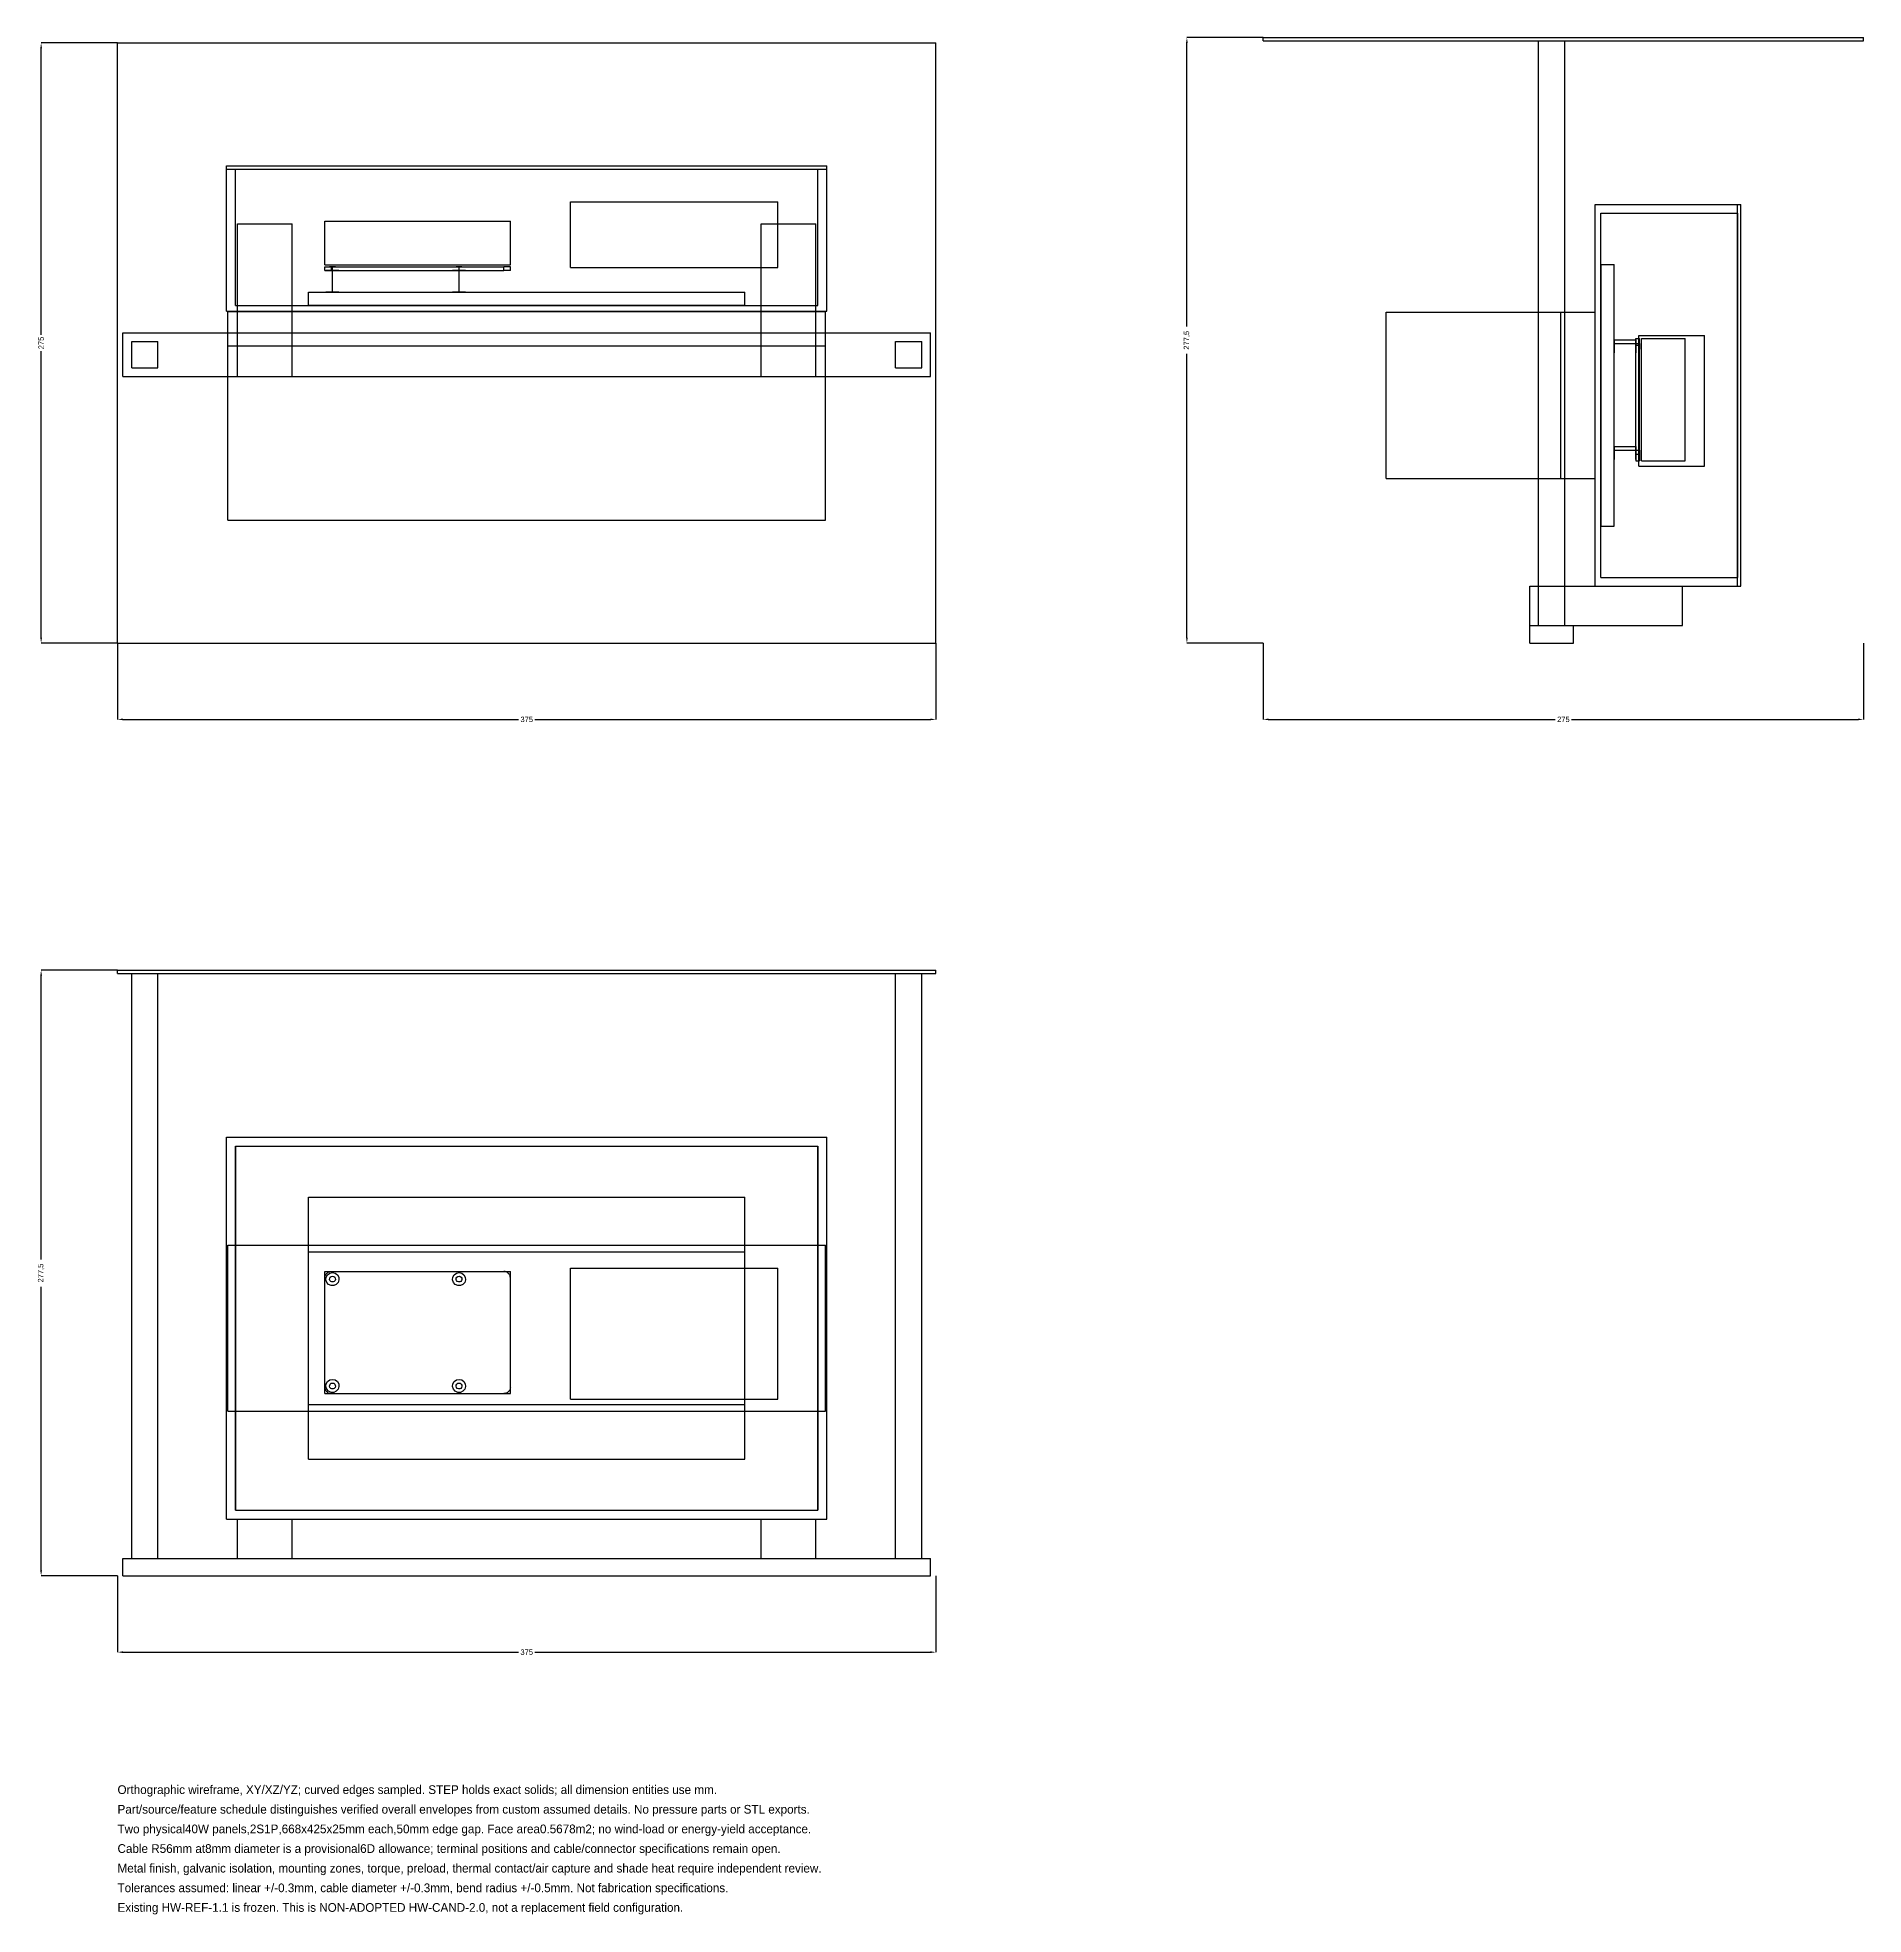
# Model space of a CAD drawing. Header units: millimetres. Extents: x -37 to 800, y -583 to 278.
import ezdxf

# ---------------------------------------------------------------- set-up
doc = ezdxf.new("R2010")
doc.units = ezdxf.units.MM
for name, color, linetype in [('DIMENSIONS', 7, 'Continuous'), ('FRONT', 7, 'Continuous'), ('NOTES', 7, 'Continuous'), ('RIGHT', 7, 'Continuous'), ('TOP', 7, 'Continuous')]:
    doc.layers.add(name, color=color, linetype=linetype)
doc.dimstyles.get("Standard").update_dxf_attribs({"dimtxt": 2.5, "dimasz": 2.5, "dimexe": 1.25, "dimexo": 0.625, "dimtad": 1, "dimcen": 2.5, "dimazin": 3, "dimtfac": 1, "dimtmove": 0, "dimatfit": 3})

msp = doc.modelspace()

# ---------------------------------------------------------------- texts
at = {"layer": 'NOTES'}
for s, p in [('Orthographic wireframe, XY/XZ/YZ; curved edges sampled. STEP holds exact solids; all dimension entities use mm.', (0, -527.5)), ('Part/source/feature schedule distinguishes verified overall envelopes from custom assumed details. No pressure parts or STL exports.', (0, -536.5)), ('Two physical40W panels,2S1P,668x425x25mm each,50mm edge gap. Face area0.5678m2; no wind-load or energy-yield acceptance.', (0, -545.5)), ('Cable R56mm at8mm diameter is a provisional6D allowance; terminal positions and cable/connector specifications remain open.', (0, -554.5)), ('Metal finish, galvanic isolation, mounting zones, torque, preload, thermal contact/air capture and shade heat require independent review.', (0, -563.5)), ('Tolerances assumed: linear +/-0.3mm, cable diameter +/-0.3mm, bend radius +/-0.5mm. Not fabrication specifications.', (0, -572.5)), ('Existing HW-REF-1.1 is frozen. This is NON-ADOPTED HW-CAND-2.0, not a replacement field configuration.', (0, -581.5))]:
    msp.add_text(s, height=4, dxfattribs=at).set_placement(p)

# ---------------------------------------------------------------- blocks, each defined once
blk = doc.blocks.new('_CLOSEDFILLED')
at = {"color": 0, "linetype": 'BYBLOCK'}
blk.add_solid([(-1, 0.16), (0, 0), (-1, -0.16)], dxfattribs=at)
blk = doc.blocks.new('*D1')
for p, q in [((0, 0), (0, -35)), ((375, 0), (375, -35)), ((2.5, -35), (183.75, -35)), ((191.25, -35), (372.5, -35))]:
    blk.add_line(p, q)
at = {"layer": 'Defpoints'}
for p in [(0, 0), (375, 0), (0, -35)]:
    blk.add_point(p, dxfattribs=at)
at = {"layer": 'DIMENSIONS', "xscale": 2.5, "yscale": 2.5, "rotation": 180}
blk.add_blockref('_CLOSEDFILLED', (0, -35), dxfattribs=at)
at = {"layer": 'DIMENSIONS', "xscale": 2.5, "yscale": 2.5}
blk.add_blockref('_CLOSEDFILLED', (375, -35), dxfattribs=at)
at = {"layer": 'DIMENSIONS', "insert": (187.5, -35), "char_height": 2.5, "attachment_point": 5}
blk.add_mtext('375', dxfattribs=at)
blk = doc.blocks.new('*D2')
for p, q in [((0, 275), (-35, 275)), ((-35, 141.25), (-35, 272.5)), ((-35, 2.5), (-35, 133.75)), ((0, 0), (-35, 0))]:
    blk.add_line(p, q)
at = {"layer": 'Defpoints'}
for p in [(0, 275), (-35, 0), (0, 0)]:
    blk.add_point(p, dxfattribs=at)
at = {"layer": 'DIMENSIONS', "xscale": 2.5, "yscale": 2.5}
for p, rotation in [((-35, 275), 90), ((-35, 0), 270)]:
    blk.add_blockref('_CLOSEDFILLED', p, dxfattribs=dict(at, rotation=rotation))
at = {"layer": 'DIMENSIONS', "insert": (-35, 137.5), "char_height": 2.5, "attachment_point": 5, "rotation": 90}
blk.add_mtext('275', dxfattribs=at)
blk = doc.blocks.new('*D3')
for p, q in [((0, -427.5), (0, -462.5)), ((375, -427.5), (375, -462.5)), ((2.5, -462.5), (183.75, -462.5)), ((191.25, -462.5), (372.5, -462.5))]:
    blk.add_line(p, q)
at = {"layer": 'Defpoints'}
for p in [(0, -427.5), (375, -427.5), (0, -462.5)]:
    blk.add_point(p, dxfattribs=at)
at = {"layer": 'DIMENSIONS', "xscale": 2.5, "yscale": 2.5, "rotation": 180}
blk.add_blockref('_CLOSEDFILLED', (0, -462.5), dxfattribs=at)
at = {"layer": 'DIMENSIONS', "xscale": 2.5, "yscale": 2.5}
blk.add_blockref('_CLOSEDFILLED', (375, -462.5), dxfattribs=at)
at = {"layer": 'DIMENSIONS', "insert": (187.5, -462.5), "char_height": 2.5, "attachment_point": 5}
blk.add_mtext('375', dxfattribs=at)
blk = doc.blocks.new('*D4')
for p, q in [((0, -150), (-35, -150)), ((-35, -282.5), (-35, -152.5)), ((-35, -425), (-35, -295)), ((0, -427.5), (-35, -427.5))]:
    blk.add_line(p, q)
at = {"layer": 'Defpoints'}
for p in [(0, -150), (-35, -427.5), (0, -427.5)]:
    blk.add_point(p, dxfattribs=at)
at = {"layer": 'DIMENSIONS', "xscale": 2.5, "yscale": 2.5}
for p, rotation in [((-35, -150), 90), ((-35, -427.5), 270)]:
    blk.add_blockref('_CLOSEDFILLED', p, dxfattribs=dict(at, rotation=rotation))
at = {"layer": 'DIMENSIONS', "insert": (-35, -288.75), "char_height": 2.5, "attachment_point": 5, "rotation": 90}
blk.add_mtext('277,5', dxfattribs=at)
blk = doc.blocks.new('*D5')
for p, q in [((525, 0), (525, -35)), ((800, 0), (800, -35)), ((527.5, -35), (658.75, -35)), ((666.25, -35), (797.5, -35))]:
    blk.add_line(p, q)
at = {"layer": 'Defpoints'}
for p in [(525, 0), (800, 0), (525, -35)]:
    blk.add_point(p, dxfattribs=at)
at = {"layer": 'DIMENSIONS', "xscale": 2.5, "yscale": 2.5, "rotation": 180}
blk.add_blockref('_CLOSEDFILLED', (525, -35), dxfattribs=at)
at = {"layer": 'DIMENSIONS', "xscale": 2.5, "yscale": 2.5}
blk.add_blockref('_CLOSEDFILLED', (800, -35), dxfattribs=at)
at = {"layer": 'DIMENSIONS', "insert": (662.5, -35), "char_height": 2.5, "attachment_point": 5}
blk.add_mtext('275', dxfattribs=at)
blk = doc.blocks.new('*D6')
for p, q in [((525, 277.5), (490, 277.5)), ((490, 145), (490, 275)), ((490, 2.5), (490, 132.5)), ((525, 0), (490, 0))]:
    blk.add_line(p, q)
at = {"layer": 'Defpoints'}
for p in [(525, 277.5), (490, 0), (525, 0)]:
    blk.add_point(p, dxfattribs=at)
at = {"layer": 'DIMENSIONS', "xscale": 2.5, "yscale": 2.5}
for p, rotation in [((490, 277.5), 90), ((490, 0), 270)]:
    blk.add_blockref('_CLOSEDFILLED', p, dxfattribs=dict(at, rotation=rotation))
at = {"layer": 'DIMENSIONS', "insert": (490, 138.75), "char_height": 2.5, "attachment_point": 5, "rotation": 90}
blk.add_mtext('277,5', dxfattribs=at)

# ---------------------------------------------------------------- dimensions: what is measured, and where the dimension line sits
at = {"layer": 'DIMENSIONS'}
for base, p1, p2, picture, middle in [((490, 0), (525, 0), (525, 277.5), '*D6', (490, 138.75)), ((-35, 0), (0, 0), (0, 275), '*D2', (-35, 137.5)), ((-35, -427.5), (0, -427.5), (0, -150), '*D4', (-35, -288.75))]:
    dim = msp.add_linear_dim(base=base, p1=p1, p2=p2, angle=90, dimstyle='Standard', override={"dimtxt": 2.5, "dimasz": 2.5, "dimdec": 2}, dxfattribs=at)
    dim.commit()
    dim.dimension.update_dxf_attribs({"geometry": picture, "text_midpoint": middle})
for base, p1, p2, picture, middle in [((0, -35), (0, 0), (375, 0), '*D1', (187.5, -35)), ((525, -35), (525, 0), (800, 0), '*D5', (662.5, -35)), ((0, -462.5), (0, -427.5), (375, -427.5), '*D3', (187.5, -462.5))]:
    dim = msp.add_linear_dim(base=base, p1=p1, p2=p2, dimstyle='Standard', override={"dimtxt": 2.5, "dimasz": 2.5, "dimdec": 2}, dxfattribs=at)
    dim.commit()
    dim.dimension.update_dxf_attribs({"geometry": picture, "text_midpoint": middle})

# ---------------------------------------------------------------- linework, layer by layer
at = {"layer": 'FRONT'}
for points in [[(0, -151.5), (0, -150)], [(0, -151.5), (0, -150)], [(0, -150), (375, -150)], [(0, -150), (375, -150)], [(0, -151.5), (375, -151.5)], [(0, -151.5), (375, -151.5)], [(6.5, -419.5), (6.5, -151.5)], [(6.5, -419.5), (6.5, -151.5)], [(6.5, -151.5), (18.5, -151.5)], [(6.5, -151.5), (18.5, -151.5)], [(18.5, -419.5), (18.5, -151.5)], [(18.5, -419.5), (18.5, -151.5)], [(356.5, -419.5), (356.5, -151.5)], [(356.5, -419.5), (356.5, -151.5)], [(356.5, -151.5), (368.5, -151.5)], [(356.5, -151.5), (368.5, -151.5)], [(368.5, -419.5), (368.5, -151.5)], [(368.5, -419.5), (368.5, -151.5)], [(375, -151.5), (375, -150)], [(375, -151.5), (375, -150)], [(50, -401.5), (50, -226.5)], [(50, -401.5), (50, -226.5)], [(50, -226.5), (325, -226.5)], [(50, -226.5), (325, -226.5)], [(50, -401.5), (50, -226.5)], [(50, -401.5), (50, -226.5)], [(50, -226.5), (325, -226.5)], [(50, -226.5), (325, -226.5)], [(54.045, -230.545), (320.955, -230.545)], [(54.045, -230.545), (54.045, -397.455)], [(54.045, -230.545), (320.955, -230.545)], [(54.045, -397.455), (54.045, -230.545)], [(320.955, -230.545), (320.955, -397.455)], [(320.955, -397.455), (320.955, -230.545)], [(325, -401.5), (325, -226.5)], [(325, -401.5), (325, -226.5)], [(325, -401.5), (325, -226.5)], [(325, -401.5), (325, -226.5)], [(87.5, -374), (87.5, -254)], [(87.5, -374), (87.5, -254)], [(87.5, -254), (287.5, -254)], [(87.5, -254), (287.5, -254)], [(287.5, -374), (287.5, -254)], [(287.5, -374), (287.5, -254)], [(50.594, -352.1), (50.594, -275.9)], [(50.594, -352.1), (50.594, -275.9)], [(50.594, -275.9), (324.406, -275.9)], [(50.594, -275.9), (324.406, -275.9)], [(50.594, -352.1), (50.594, -275.9)], [(50.594, -352.1), (50.594, -275.9)], [(50.594, -275.9), (324.406, -275.9)], [(50.594, -275.9), (324.406, -275.9)], [(87.5, -349), (87.5, -279)], [(87.5, -349), (87.5, -279)], [(87.5, -279), (287.5, -279)], [(87.5, -279), (287.5, -279)], [(87.5, -349), (87.5, -279)], [(87.5, -349), (87.5, -279)], [(87.5, -279), (287.5, -279)], [(87.5, -279), (287.5, -279)], [(287.5, -349), (287.5, -279)], [(287.5, -349), (287.5, -279)], [(287.5, -349), (287.5, -279)], [(287.5, -349), (287.5, -279)], [(324.406, -352.1), (324.406, -275.9)], [(324.406, -352.1), (324.406, -275.9)], [(324.406, -352.1), (324.406, -275.9)], [(324.406, -352.1), (324.406, -275.9)], [(95, -291), (95.016, -290.686), (95.066, -290.376), (95.147, -290.073), (95.259, -289.78), (95.402, -289.5), (95.573, -289.237), (95.771, -288.993), (95.993, -288.771), (96.237, -288.573), (96.5, -288.402), (96.78, -288.259), (97.073, -288.147), (97.376, -288.066), (97.686, -288.016), (98, -288)], [(95, -291), (95.016, -290.686), (95.066, -290.376), (95.147, -290.073), (95.259, -289.78), (95.402, -289.5), (95.573, -289.237), (95.771, -288.993), (95.993, -288.771), (96.237, -288.573), (96.5, -288.402), (96.78, -288.259), (97.073, -288.147), (97.376, -288.066), (97.686, -288.016), (98, -288)], [(95, -344), (95, -288)], [(95, -344), (95, -288)], [(95, -288), (180, -288)], [(95, -288), (180, -288)], [(95, -341), (95, -291)], [(95, -341), (95, -291)], [(98.5, -288.5), (99.72, -288.759), (100.729, -289.493), (101.353, -290.573), (101.484, -291.814), (101.098, -293), (100.263, -293.927), (99.124, -294.434), (97.876, -294.434), (96.737, -293.927), (95.902, -293), (95.516, -291.814), (95.647, -290.573), (96.271, -289.493), (97.28, -288.759), (98.5, -288.5)], [(98.5, -288.5), (99.72, -288.759), (100.729, -289.493), (101.353, -290.573), (101.484, -291.814), (101.098, -293), (100.263, -293.927), (99.124, -294.434), (97.876, -294.434), (96.737, -293.927), (95.902, -293), (95.516, -291.814), (95.647, -290.573), (96.271, -289.493), (97.28, -288.759), (98.5, -288.5)], [(98.5, -290.15), (99.049, -290.267), (99.503, -290.597), (99.784, -291.083), (99.843, -291.641), (99.669, -292.175), (99.294, -292.592), (98.781, -292.82), (98.219, -292.82), (97.706, -292.592), (97.331, -292.175), (97.157, -291.641), (97.216, -291.083), (97.497, -290.597), (97.951, -290.267), (98.5, -290.15)], [(98.5, -290.15), (99.049, -290.267), (99.503, -290.597), (99.784, -291.083), (99.843, -291.641), (99.669, -292.175), (99.294, -292.592), (98.781, -292.82), (98.219, -292.82), (97.706, -292.592), (97.331, -292.175), (97.157, -291.641), (97.216, -291.083), (97.497, -290.597), (97.951, -290.267), (98.5, -290.15)], [(98.5, -290.15), (99.049, -290.267), (99.503, -290.597), (99.784, -291.083), (99.843, -291.641), (99.669, -292.175), (99.294, -292.592), (98.781, -292.82), (98.219, -292.82), (97.706, -292.592), (97.331, -292.175), (97.157, -291.641), (97.216, -291.083), (97.497, -290.597), (97.951, -290.267), (98.5, -290.15)], [(98.5, -290.15), (99.049, -290.267), (99.503, -290.597), (99.784, -291.083), (99.843, -291.641), (99.669, -292.175), (99.294, -292.592), (98.781, -292.82), (98.219, -292.82), (97.706, -292.592), (97.331, -292.175), (97.157, -291.641), (97.216, -291.083), (97.497, -290.597), (97.951, -290.267), (98.5, -290.15)], [(98, -288), (177, -288)], [(98, -288), (177, -288)], [(156.5, -288.5), (157.72, -288.759), (158.729, -289.493), (159.353, -290.573), (159.484, -291.814), (159.098, -293), (158.263, -293.927), (157.124, -294.434), (155.876, -294.434), (154.737, -293.927), (153.902, -293), (153.516, -291.814), (153.647, -290.573), (154.271, -289.493), (155.28, -288.759), (156.5, -288.5)], [(156.5, -288.5), (157.72, -288.759), (158.729, -289.493), (159.353, -290.573), (159.484, -291.814), (159.098, -293), (158.263, -293.927), (157.124, -294.434), (155.876, -294.434), (154.737, -293.927), (153.902, -293), (153.516, -291.814), (153.647, -290.573), (154.271, -289.493), (155.28, -288.759), (156.5, -288.5)], [(156.5, -290.15), (157.049, -290.267), (157.503, -290.597), (157.784, -291.083), (157.843, -291.641), (157.669, -292.175), (157.294, -292.592), (156.781, -292.82), (156.219, -292.82), (155.706, -292.592), (155.331, -292.175), (155.157, -291.641), (155.216, -291.083), (155.497, -290.597), (155.951, -290.267), (156.5, -290.15)], [(156.5, -290.15), (157.049, -290.267), (157.503, -290.597), (157.784, -291.083), (157.843, -291.641), (157.669, -292.175), (157.294, -292.592), (156.781, -292.82), (156.219, -292.82), (155.706, -292.592), (155.331, -292.175), (155.157, -291.641), (155.216, -291.083), (155.497, -290.597), (155.951, -290.267), (156.5, -290.15)], [(156.5, -290.15), (157.049, -290.267), (157.503, -290.597), (157.784, -291.083), (157.843, -291.641), (157.669, -292.175), (157.294, -292.592), (156.781, -292.82), (156.219, -292.82), (155.706, -292.592), (155.331, -292.175), (155.157, -291.641), (155.216, -291.083), (155.497, -290.597), (155.951, -290.267), (156.5, -290.15)], [(156.5, -290.15), (157.049, -290.267), (157.503, -290.597), (157.784, -291.083), (157.843, -291.641), (157.669, -292.175), (157.294, -292.592), (156.781, -292.82), (156.219, -292.82), (155.706, -292.592), (155.331, -292.175), (155.157, -291.641), (155.216, -291.083), (155.497, -290.597), (155.951, -290.267), (156.5, -290.15)], [(180, -291), (179.984, -290.686), (179.934, -290.376), (179.853, -290.073), (179.741, -289.78), (179.598, -289.5), (179.427, -289.237), (179.229, -288.993), (179.007, -288.771), (178.763, -288.573), (178.5, -288.402), (178.22, -288.259), (177.927, -288.147), (177.624, -288.066), (177.314, -288.016), (177, -288)], [(180, -291), (179.984, -290.686), (179.934, -290.376), (179.853, -290.073), (179.741, -289.78), (179.598, -289.5), (179.427, -289.237), (179.229, -288.993), (179.007, -288.771), (178.763, -288.573), (178.5, -288.402), (178.22, -288.259), (177.927, -288.147), (177.624, -288.066), (177.314, -288.016), (177, -288)], [(180, -344), (180, -288)], [(180, -344), (180, -288)], [(180, -341), (180, -291)], [(180, -341), (180, -291)], [(207.5, -346.5), (207.5, -286.5)], [(207.5, -346.5), (207.5, -286.5)], [(207.5, -286.5), (302.5, -286.5)], [(207.5, -286.5), (302.5, -286.5)], [(302.5, -346.5), (302.5, -286.5)], [(302.5, -346.5), (302.5, -286.5)], [(95, -341), (95.016, -341.314), (95.066, -341.624), (95.147, -341.927), (95.259, -342.22), (95.402, -342.5), (95.573, -342.763), (95.771, -343.007), (95.993, -343.229), (96.237, -343.427), (96.5, -343.598), (96.78, -343.741), (97.073, -343.853), (97.376, -343.934), (97.686, -343.984), (98, -344)], [(95, -341), (95.016, -341.314), (95.066, -341.624), (95.147, -341.927), (95.259, -342.22), (95.402, -342.5), (95.573, -342.763), (95.771, -343.007), (95.993, -343.229), (96.237, -343.427), (96.5, -343.598), (96.78, -343.741), (97.073, -343.853), (97.376, -343.934), (97.686, -343.984), (98, -344)], [(95, -344), (180, -344)], [(95, -344), (180, -344)], [(98.5, -337.5), (99.72, -337.759), (100.729, -338.493), (101.353, -339.573), (101.484, -340.814), (101.098, -342), (100.263, -342.927), (99.124, -343.434), (97.876, -343.434), (96.737, -342.927), (95.902, -342), (95.516, -340.814), (95.647, -339.573), (96.271, -338.493), (97.28, -337.759), (98.5, -337.5)], [(98.5, -337.5), (99.72, -337.759), (100.729, -338.493), (101.353, -339.573), (101.484, -340.814), (101.098, -342), (100.263, -342.927), (99.124, -343.434), (97.876, -343.434), (96.737, -342.927), (95.902, -342), (95.516, -340.814), (95.647, -339.573), (96.271, -338.493), (97.28, -337.759), (98.5, -337.5)], [(98.5, -339.15), (99.049, -339.267), (99.503, -339.597), (99.784, -340.083), (99.843, -340.641), (99.669, -341.175), (99.294, -341.592), (98.781, -341.82), (98.219, -341.82), (97.706, -341.592), (97.331, -341.175), (97.157, -340.641), (97.216, -340.083), (97.497, -339.597), (97.951, -339.267), (98.5, -339.15)], [(98.5, -339.15), (99.049, -339.267), (99.503, -339.597), (99.784, -340.083), (99.843, -340.641), (99.669, -341.175), (99.294, -341.592), (98.781, -341.82), (98.219, -341.82), (97.706, -341.592), (97.331, -341.175), (97.157, -340.641), (97.216, -340.083), (97.497, -339.597), (97.951, -339.267), (98.5, -339.15)], [(98.5, -339.15), (99.049, -339.267), (99.503, -339.597), (99.784, -340.083), (99.843, -340.641), (99.669, -341.175), (99.294, -341.592), (98.781, -341.82), (98.219, -341.82), (97.706, -341.592), (97.331, -341.175), (97.157, -340.641), (97.216, -340.083), (97.497, -339.597), (97.951, -339.267), (98.5, -339.15)], [(98.5, -339.15), (99.049, -339.267), (99.503, -339.597), (99.784, -340.083), (99.843, -340.641), (99.669, -341.175), (99.294, -341.592), (98.781, -341.82), (98.219, -341.82), (97.706, -341.592), (97.331, -341.175), (97.157, -340.641), (97.216, -340.083), (97.497, -339.597), (97.951, -339.267), (98.5, -339.15)], [(98, -344), (177, -344)], [(98, -344), (177, -344)], [(156.5, -337.5), (157.72, -337.759), (158.729, -338.493), (159.353, -339.573), (159.484, -340.814), (159.098, -342), (158.263, -342.927), (157.124, -343.434), (155.876, -343.434), (154.737, -342.927), (153.902, -342), (153.516, -340.814), (153.647, -339.573), (154.271, -338.493), (155.28, -337.759), (156.5, -337.5)], [(156.5, -337.5), (157.72, -337.759), (158.729, -338.493), (159.353, -339.573), (159.484, -340.814), (159.098, -342), (158.263, -342.927), (157.124, -343.434), (155.876, -343.434), (154.737, -342.927), (153.902, -342), (153.516, -340.814), (153.647, -339.573), (154.271, -338.493), (155.28, -337.759), (156.5, -337.5)], [(156.5, -339.15), (157.049, -339.267), (157.503, -339.597), (157.784, -340.083), (157.843, -340.641), (157.669, -341.175), (157.294, -341.592), (156.781, -341.82), (156.219, -341.82), (155.706, -341.592), (155.331, -341.175), (155.157, -340.641), (155.216, -340.083), (155.497, -339.597), (155.951, -339.267), (156.5, -339.15)], [(156.5, -339.15), (157.049, -339.267), (157.503, -339.597), (157.784, -340.083), (157.843, -340.641), (157.669, -341.175), (157.294, -341.592), (156.781, -341.82), (156.219, -341.82), (155.706, -341.592), (155.331, -341.175), (155.157, -340.641), (155.216, -340.083), (155.497, -339.597), (155.951, -339.267), (156.5, -339.15)], [(156.5, -339.15), (157.049, -339.267), (157.503, -339.597), (157.784, -340.083), (157.843, -340.641), (157.669, -341.175), (157.294, -341.592), (156.781, -341.82), (156.219, -341.82), (155.706, -341.592), (155.331, -341.175), (155.157, -340.641), (155.216, -340.083), (155.497, -339.597), (155.951, -339.267), (156.5, -339.15)], [(156.5, -339.15), (157.049, -339.267), (157.503, -339.597), (157.784, -340.083), (157.843, -340.641), (157.669, -341.175), (157.294, -341.592), (156.781, -341.82), (156.219, -341.82), (155.706, -341.592), (155.331, -341.175), (155.157, -340.641), (155.216, -340.083), (155.497, -339.597), (155.951, -339.267), (156.5, -339.15)], [(180, -341), (179.984, -341.314), (179.934, -341.624), (179.853, -341.927), (179.741, -342.22), (179.598, -342.5), (179.427, -342.763), (179.229, -343.007), (179.007, -343.229), (178.763, -343.427), (178.5, -343.598), (178.22, -343.741), (177.927, -343.853), (177.624, -343.934), (177.314, -343.984), (177, -344)], [(180, -341), (179.984, -341.314), (179.934, -341.624), (179.853, -341.927), (179.741, -342.22), (179.598, -342.5), (179.427, -342.763), (179.229, -343.007), (179.007, -343.229), (178.763, -343.427), (178.5, -343.598), (178.22, -343.741), (177.927, -343.853), (177.624, -343.934), (177.314, -343.984), (177, -344)], [(50.594, -352.1), (324.406, -352.1)], [(50.594, -352.1), (324.406, -352.1)], [(50.594, -352.1), (324.406, -352.1)], [(50.594, -352.1), (324.406, -352.1)], [(87.5, -349), (287.5, -349)], [(87.5, -349), (287.5, -349)], [(87.5, -349), (287.5, -349)], [(87.5, -349), (287.5, -349)], [(207.5, -346.5), (302.5, -346.5)], [(207.5, -346.5), (302.5, -346.5)], [(87.5, -374), (287.5, -374)], [(87.5, -374), (287.5, -374)], [(50, -401.5), (325, -401.5)], [(50, -401.5), (325, -401.5)], [(50, -401.5), (325, -401.5)], [(50, -401.5), (325, -401.5)], [(54.045, -397.455), (320.955, -397.455)], [(54.045, -397.455), (320.955, -397.455)], [(55, -419.5), (55, -401.5)], [(55, -419.5), (55, -401.5)], [(55, -401.5), (80, -401.5)], [(55, -401.5), (80, -401.5)], [(80, -419.5), (80, -401.5)], [(80, -419.5), (80, -401.5)], [(295, -419.5), (295, -401.5)], [(295, -419.5), (295, -401.5)], [(295, -401.5), (320, -401.5)], [(295, -401.5), (320, -401.5)], [(320, -419.5), (320, -401.5)], [(320, -419.5), (320, -401.5)], [(2.5, -427.5), (2.5, -419.5)], [(2.5, -427.5), (2.5, -419.5)], [(2.5, -419.5), (372.5, -419.5)], [(2.5, -419.5), (372.5, -419.5)], [(6.5, -419.5), (18.5, -419.5)], [(6.5, -419.5), (18.5, -419.5)], [(55, -419.5), (80, -419.5)], [(55, -419.5), (80, -419.5)], [(295, -419.5), (320, -419.5)], [(295, -419.5), (320, -419.5)], [(356.5, -419.5), (368.5, -419.5)], [(356.5, -419.5), (368.5, -419.5)], [(372.5, -427.5), (372.5, -419.5)], [(372.5, -427.5), (372.5, -419.5)], [(2.5, -427.5), (372.5, -427.5)], [(2.5, -427.5), (372.5, -427.5)]]:
    msp.add_lwpolyline(points, dxfattribs=at)
at = {"layer": 'RIGHT'}
for points in [[(525, 276), (525, 277.5)], [(525, 277.5), (800, 277.5)], [(525, 276), (525, 277.5)], [(525, 277.5), (800, 277.5)], [(525, 276), (800, 276)], [(525, 276), (800, 276)], [(651.142, 8), (651.142, 276)], [(651.142, 276), (663.142, 276)], [(651.142, 8), (651.142, 276)], [(651.142, 276), (663.142, 276)], [(651.142, 8), (651.142, 276)], [(651.142, 276), (663.142, 276)], [(651.142, 8), (651.142, 276)], [(651.142, 276), (663.142, 276)], [(663.142, 8), (663.142, 276)], [(663.142, 8), (663.142, 276)], [(663.142, 8), (663.142, 276)], [(663.142, 8), (663.142, 276)], [(800, 276), (800, 277.5)], [(800, 276), (800, 277.5)], [(677.142, 26), (677.142, 201)], [(677.142, 201), (742.242, 201)], [(677.142, 26), (677.142, 201)], [(677.142, 201), (742.242, 201)], [(742.242, 26), (742.242, 201)], [(742.242, 26), (742.242, 201)], [(742.242, 26), (742.242, 201)], [(742.242, 201), (743.742, 201)], [(742.242, 26), (742.242, 201)], [(742.242, 201), (743.742, 201)], [(743.742, 26), (743.742, 201)], [(743.742, 26), (743.742, 201)], [(679.642, 196.955), (742.242, 196.955)], [(679.642, 196.955), (742.242, 196.955)], [(679.642, 30.045), (679.642, 196.955)], [(679.642, 30.045), (679.642, 196.955)], [(742.242, 196.955), (742.242, 30.045)], [(742.242, 196.955), (742.242, 30.045)], [(679.769, 53.5), (679.769, 173.5)], [(679.769, 173.5), (685.769, 173.5)], [(679.769, 53.5), (679.769, 173.5)], [(679.769, 173.5), (685.769, 173.5)], [(685.769, 53.5), (685.769, 173.5)], [(685.769, 53.5), (685.769, 173.5)], [(581.257, 75.4), (581.257, 151.6)], [(581.257, 151.6), (661.267, 151.6)], [(581.257, 75.4), (581.257, 151.6)], [(581.257, 151.6), (661.267, 151.6)], [(661.267, 75.4), (661.267, 151.6)], [(661.267, 151.6), (677.015, 151.6)], [(661.267, 75.4), (661.267, 151.6)], [(661.267, 151.6), (677.015, 151.6)], [(661.267, 75.4), (661.267, 151.6)], [(661.267, 75.4), (661.267, 151.6)], [(677.015, 75.4), (677.015, 151.6)], [(677.015, 75.4), (677.015, 151.6)], [(677.015, 78.5), (677.015, 148.5)], [(677.015, 148.5), (677.142, 148.5)], [(677.015, 78.5), (677.015, 148.5)], [(677.015, 148.5), (677.142, 148.5)], [(677.142, 78.5), (677.142, 148.5)], [(677.142, 78.5), (677.142, 148.5)], [(679.642, 78.5), (679.642, 148.5)], [(679.642, 148.5), (679.769, 148.5)], [(679.642, 78.5), (679.642, 148.5)], [(679.642, 148.5), (679.769, 148.5)], [(679.769, 78.5), (679.769, 148.5)], [(679.769, 78.5), (679.769, 148.5)], [(685.769, 139), (695.769, 139)], [(685.769, 139), (685.769, 138.741), (685.769, 138.007), (685.769, 136.927), (685.769, 135.686), (685.769, 134.5), (685.769, 133.573), (685.769, 133.066), (685.769, 133.066), (685.769, 133.573), (685.769, 134.5), (685.769, 135.686), (685.769, 136.927), (685.769, 138.007), (685.769, 138.741), (685.769, 139)], [(685.769, 139), (695.769, 139)], [(685.769, 139), (685.769, 138.741), (685.769, 138.007), (685.769, 136.927), (685.769, 135.686), (685.769, 134.5), (685.769, 133.573), (685.769, 133.066), (685.769, 133.066), (685.769, 133.573), (685.769, 134.5), (685.769, 135.686), (685.769, 136.927), (685.769, 138.007), (685.769, 138.741), (685.769, 139)], [(695.769, 136.5), (695.769, 136.814), (695.769, 137.124), (695.769, 137.427), (695.769, 137.72), (695.769, 138), (695.769, 138.263), (695.769, 138.507), (695.769, 138.729), (695.769, 138.927), (695.769, 139.098), (695.769, 139.241), (695.769, 139.353), (695.769, 139.434), (695.769, 139.484), (695.769, 139.5)], [(695.769, 136.5), (695.769, 136.814), (695.769, 137.124), (695.769, 137.427), (695.769, 137.72), (695.769, 138), (695.769, 138.263), (695.769, 138.507), (695.769, 138.729), (695.769, 138.927), (695.769, 139.098), (695.769, 139.241), (695.769, 139.353), (695.769, 139.434), (695.769, 139.484), (695.769, 139.5)], [(695.769, 139.5), (697.37, 139.5)], [(695.769, 139.5), (697.37, 139.5)], [(695.769, 139), (695.769, 138.741), (695.769, 138.007), (695.769, 136.927), (695.769, 135.686), (695.769, 134.5), (695.769, 133.573), (695.769, 133.066), (695.769, 133.066), (695.769, 133.573), (695.769, 134.5), (695.769, 135.686), (695.769, 136.927), (695.769, 138.007), (695.769, 138.741), (695.769, 139)], [(695.769, 139), (695.769, 138.741), (695.769, 138.007), (695.769, 136.927), (695.769, 135.686), (695.769, 134.5), (695.769, 133.573), (695.769, 133.066), (695.769, 133.066), (695.769, 133.573), (695.769, 134.5), (695.769, 135.686), (695.769, 136.927), (695.769, 138.007), (695.769, 138.741), (695.769, 139)], [(697.142, 81), (697.142, 141)], [(697.142, 141), (727.142, 141)], [(697.142, 81), (697.142, 141)], [(697.142, 141), (727.142, 141)], [(697.37, 136.5), (697.37, 136.814), (697.37, 137.124), (697.37, 137.427), (697.37, 137.72), (697.37, 138), (697.37, 138.263), (697.37, 138.507), (697.37, 138.729), (697.37, 138.927), (697.37, 139.098), (697.37, 139.241), (697.37, 139.353), (697.37, 139.434), (697.37, 139.484), (697.37, 139.5)], [(697.37, 136.5), (697.37, 136.814), (697.37, 137.124), (697.37, 137.427), (697.37, 137.72), (697.37, 138), (697.37, 138.263), (697.37, 138.507), (697.37, 138.729), (697.37, 138.927), (697.37, 139.098), (697.37, 139.241), (697.37, 139.353), (697.37, 139.434), (697.37, 139.484), (697.37, 139.5)], [(698.37, 83.5), (698.37, 139.5)], [(698.37, 139.5), (718.37, 139.5)], [(698.37, 83.5), (698.37, 139.5)], [(698.37, 139.5), (718.37, 139.5)], [(718.37, 83.5), (718.37, 139.5)], [(718.37, 83.5), (718.37, 139.5)], [(727.142, 81), (727.142, 141)], [(727.142, 81), (727.142, 141)], [(685.769, 137.35), (685.769, 137.233), (685.769, 136.903), (685.769, 136.417), (685.769, 135.859), (685.769, 135.325), (685.769, 134.908), (685.769, 134.68), (685.769, 134.68), (685.769, 134.908), (685.769, 135.325), (685.769, 135.859), (685.769, 136.417), (685.769, 136.903), (685.769, 137.233), (685.769, 137.35)], [(685.769, 137.35), (695.769, 137.35)], [(685.769, 137.35), (685.769, 137.233), (685.769, 136.903), (685.769, 136.417), (685.769, 135.859), (685.769, 135.325), (685.769, 134.908), (685.769, 134.68), (685.769, 134.68), (685.769, 134.908), (685.769, 135.325), (685.769, 135.859), (685.769, 136.417), (685.769, 136.903), (685.769, 137.233), (685.769, 137.35)], [(685.769, 137.35), (695.769, 137.35)], [(695.769, 137.35), (695.769, 137.233), (695.769, 136.903), (695.769, 136.417), (695.769, 135.859), (695.769, 135.325), (695.769, 134.908), (695.769, 134.68), (695.769, 134.68), (695.769, 134.908), (695.769, 135.325), (695.769, 135.859), (695.769, 136.417), (695.769, 136.903), (695.769, 137.233), (695.769, 137.35)], [(695.769, 137.35), (695.769, 137.233), (695.769, 136.903), (695.769, 136.417), (695.769, 135.859), (695.769, 135.325), (695.769, 134.908), (695.769, 134.68), (695.769, 134.68), (695.769, 134.908), (695.769, 135.325), (695.769, 135.859), (695.769, 136.417), (695.769, 136.903), (695.769, 137.233), (695.769, 137.35)], [(695.769, 137.35), (695.769, 137.233), (695.769, 136.903), (695.769, 136.417), (695.769, 135.859), (695.769, 135.325), (695.769, 134.908), (695.769, 134.68), (695.769, 134.68), (695.769, 134.908), (695.769, 135.325), (695.769, 135.859), (695.769, 136.417), (695.769, 136.903), (695.769, 137.233), (695.769, 137.35)], [(695.769, 137.35), (695.769, 137.233), (695.769, 136.903), (695.769, 136.417), (695.769, 135.859), (695.769, 135.325), (695.769, 134.908), (695.769, 134.68), (695.769, 134.68), (695.769, 134.908), (695.769, 135.325), (695.769, 135.859), (695.769, 136.417), (695.769, 136.903), (695.769, 137.233), (695.769, 137.35)], [(695.769, 137.35), (697.37, 137.35)], [(695.769, 137.35), (697.37, 137.35)], [(695.769, 86.5), (695.769, 136.5)], [(695.769, 136.5), (697.37, 136.5)], [(695.769, 86.5), (695.769, 136.5)], [(695.769, 136.5), (697.37, 136.5)], [(697.37, 137.35), (697.37, 137.233), (697.37, 136.903), (697.37, 136.417), (697.37, 135.859), (697.37, 135.325), (697.37, 134.908), (697.37, 134.68), (697.37, 134.68), (697.37, 134.908), (697.37, 135.325), (697.37, 135.859), (697.37, 136.417), (697.37, 136.903), (697.37, 137.233), (697.37, 137.35)], [(697.37, 137.35), (697.37, 137.233), (697.37, 136.903), (697.37, 136.417), (697.37, 135.859), (697.37, 135.325), (697.37, 134.908), (697.37, 134.68), (697.37, 134.68), (697.37, 134.908), (697.37, 135.325), (697.37, 135.859), (697.37, 136.417), (697.37, 136.903), (697.37, 137.233), (697.37, 137.35)], [(697.37, 86.5), (697.37, 136.5)], [(697.37, 86.5), (697.37, 136.5)], [(685.769, 90), (695.769, 90)], [(685.769, 90), (685.769, 89.741), (685.769, 89.007), (685.769, 87.927), (685.769, 86.686), (685.769, 85.5), (685.769, 84.573), (685.769, 84.066), (685.769, 84.066), (685.769, 84.573), (685.769, 85.5), (685.769, 86.686), (685.769, 87.927), (685.769, 89.007), (685.769, 89.741), (685.769, 90)], [(685.769, 90), (695.769, 90)], [(685.769, 90), (685.769, 89.741), (685.769, 89.007), (685.769, 87.927), (685.769, 86.686), (685.769, 85.5), (685.769, 84.573), (685.769, 84.066), (685.769, 84.066), (685.769, 84.573), (685.769, 85.5), (685.769, 86.686), (685.769, 87.927), (685.769, 89.007), (685.769, 89.741), (685.769, 90)], [(685.769, 88.35), (685.769, 88.233), (685.769, 87.903), (685.769, 87.417), (685.769, 86.859), (685.769, 86.325), (685.769, 85.908), (685.769, 85.68), (685.769, 85.68), (685.769, 85.908), (685.769, 86.325), (685.769, 86.859), (685.769, 87.417), (685.769, 87.903), (685.769, 88.233), (685.769, 88.35)], [(685.769, 88.35), (695.769, 88.35)], [(685.769, 88.35), (685.769, 88.233), (685.769, 87.903), (685.769, 87.417), (685.769, 86.859), (685.769, 86.325), (685.769, 85.908), (685.769, 85.68), (685.769, 85.68), (685.769, 85.908), (685.769, 86.325), (685.769, 86.859), (685.769, 87.417), (685.769, 87.903), (685.769, 88.233), (685.769, 88.35)], [(685.769, 88.35), (695.769, 88.35)], [(695.769, 90), (695.769, 89.741), (695.769, 89.007), (695.769, 87.927), (695.769, 86.686), (695.769, 85.5), (695.769, 84.573), (695.769, 84.066), (695.769, 84.066), (695.769, 84.573), (695.769, 85.5), (695.769, 86.686), (695.769, 87.927), (695.769, 89.007), (695.769, 89.741), (695.769, 90)], [(695.769, 90), (695.769, 89.741), (695.769, 89.007), (695.769, 87.927), (695.769, 86.686), (695.769, 85.5), (695.769, 84.573), (695.769, 84.066), (695.769, 84.066), (695.769, 84.573), (695.769, 85.5), (695.769, 86.686), (695.769, 87.927), (695.769, 89.007), (695.769, 89.741), (695.769, 90)], [(695.769, 88.35), (695.769, 88.233), (695.769, 87.903), (695.769, 87.417), (695.769, 86.859), (695.769, 86.325), (695.769, 85.908), (695.769, 85.68), (695.769, 85.68), (695.769, 85.908), (695.769, 86.325), (695.769, 86.859), (695.769, 87.417), (695.769, 87.903), (695.769, 88.233), (695.769, 88.35)], [(695.769, 88.35), (695.769, 88.233), (695.769, 87.903), (695.769, 87.417), (695.769, 86.859), (695.769, 86.325), (695.769, 85.908), (695.769, 85.68), (695.769, 85.68), (695.769, 85.908), (695.769, 86.325), (695.769, 86.859), (695.769, 87.417), (695.769, 87.903), (695.769, 88.233), (695.769, 88.35)], [(695.769, 88.35), (695.769, 88.233), (695.769, 87.903), (695.769, 87.417), (695.769, 86.859), (695.769, 86.325), (695.769, 85.908), (695.769, 85.68), (695.769, 85.68), (695.769, 85.908), (695.769, 86.325), (695.769, 86.859), (695.769, 87.417), (695.769, 87.903), (695.769, 88.233), (695.769, 88.35)], [(695.769, 88.35), (695.769, 88.233), (695.769, 87.903), (695.769, 87.417), (695.769, 86.859), (695.769, 86.325), (695.769, 85.908), (695.769, 85.68), (695.769, 85.68), (695.769, 85.908), (695.769, 86.325), (695.769, 86.859), (695.769, 87.417), (695.769, 87.903), (695.769, 88.233), (695.769, 88.35)], [(695.769, 88.35), (697.37, 88.35)], [(695.769, 88.35), (697.37, 88.35)], [(695.769, 86.5), (697.37, 86.5)], [(695.769, 86.5), (695.769, 86.186), (695.769, 85.876), (695.769, 85.573), (695.769, 85.28), (695.769, 85), (695.769, 84.737), (695.769, 84.493), (695.769, 84.271), (695.769, 84.073), (695.769, 83.902), (695.769, 83.759), (695.769, 83.647), (695.769, 83.566), (695.769, 83.516), (695.769, 83.5)], [(695.769, 86.5), (695.769, 86.186), (695.769, 85.876), (695.769, 85.573), (695.769, 85.28), (695.769, 85), (695.769, 84.737), (695.769, 84.493), (695.769, 84.271), (695.769, 84.073), (695.769, 83.902), (695.769, 83.759), (695.769, 83.647), (695.769, 83.566), (695.769, 83.516), (695.769, 83.5)], [(695.769, 86.5), (697.37, 86.5)], [(697.37, 88.35), (697.37, 88.233), (697.37, 87.903), (697.37, 87.417), (697.37, 86.859), (697.37, 86.325), (697.37, 85.908), (697.37, 85.68), (697.37, 85.68), (697.37, 85.908), (697.37, 86.325), (697.37, 86.859), (697.37, 87.417), (697.37, 87.903), (697.37, 88.233), (697.37, 88.35)], [(697.37, 88.35), (697.37, 88.233), (697.37, 87.903), (697.37, 87.417), (697.37, 86.859), (697.37, 86.325), (697.37, 85.908), (697.37, 85.68), (697.37, 85.68), (697.37, 85.908), (697.37, 86.325), (697.37, 86.859), (697.37, 87.417), (697.37, 87.903), (697.37, 88.233), (697.37, 88.35)], [(697.37, 86.5), (697.37, 86.186), (697.37, 85.876), (697.37, 85.573), (697.37, 85.28), (697.37, 85), (697.37, 84.737), (697.37, 84.493), (697.37, 84.271), (697.37, 84.073), (697.37, 83.902), (697.37, 83.759), (697.37, 83.647), (697.37, 83.566), (697.37, 83.516), (697.37, 83.5)], [(697.37, 86.5), (697.37, 86.186), (697.37, 85.876), (697.37, 85.573), (697.37, 85.28), (697.37, 85), (697.37, 84.737), (697.37, 84.493), (697.37, 84.271), (697.37, 84.073), (697.37, 83.902), (697.37, 83.759), (697.37, 83.647), (697.37, 83.566), (697.37, 83.516), (697.37, 83.5)], [(677.015, 78.5), (677.142, 78.5)], [(677.015, 78.5), (677.142, 78.5)], [(679.642, 78.5), (679.769, 78.5)], [(679.642, 78.5), (679.769, 78.5)], [(695.769, 83.5), (697.37, 83.5)], [(695.769, 83.5), (697.37, 83.5)], [(697.142, 81), (727.142, 81)], [(697.142, 81), (727.142, 81)], [(698.37, 83.5), (718.37, 83.5)], [(698.37, 83.5), (718.37, 83.5)], [(581.257, 75.4), (661.267, 75.4)], [(581.257, 75.4), (661.267, 75.4)], [(661.267, 75.4), (677.015, 75.4)], [(661.267, 75.4), (677.015, 75.4)], [(679.769, 53.5), (685.769, 53.5)], [(679.769, 53.5), (685.769, 53.5)], [(647.142, 8), (647.142, 26)], [(647.142, 26), (717.142, 26)], [(647.142, 8), (647.142, 26)], [(647.142, 26), (717.142, 26)], [(647.142, 8), (647.142, 26)], [(647.142, 26), (717.142, 26)], [(647.142, 8), (647.142, 26)], [(647.142, 26), (717.142, 26)], [(677.142, 26), (742.242, 26)], [(677.142, 26), (742.242, 26)], [(679.642, 30.045), (742.242, 30.045)], [(679.642, 30.045), (742.242, 30.045)], [(717.142, 8), (717.142, 26)], [(717.142, 8), (717.142, 26)], [(717.142, 8), (717.142, 26)], [(717.142, 8), (717.142, 26)], [(742.242, 26), (743.742, 26)], [(742.242, 26), (743.742, 26)], [(647.142, 0), (647.142, 8)], [(647.142, 8), (667.142, 8)], [(647.142, 0), (647.142, 8)], [(647.142, 8), (667.142, 8)], [(647.142, 8), (717.142, 8)], [(647.142, 8), (717.142, 8)], [(647.142, 8), (717.142, 8)], [(647.142, 8), (717.142, 8)], [(647.142, 0), (667.142, 0)], [(647.142, 0), (667.142, 0)], [(651.142, 8), (663.142, 8)], [(651.142, 8), (663.142, 8)], [(651.142, 8), (663.142, 8)], [(651.142, 8), (663.142, 8)], [(667.142, 0), (667.142, 8)], [(667.142, 0), (667.142, 8)]]:
    msp.add_lwpolyline(points, dxfattribs=at)
at = {"layer": 'TOP'}
for points in [[(0, 0), (0, 275)], [(0, 0), (0, 275)], [(0, 275), (375, 275)], [(0, 275), (375, 275)], [(375, 0), (375, 275)], [(375, 0), (375, 275)], [(50, 217.242), (50, 218.742)], [(50, 217.242), (50, 218.742)], [(50, 218.742), (325, 218.742)], [(50, 218.742), (325, 218.742)], [(50, 152.142), (50, 217.242)], [(50, 152.142), (50, 217.242)], [(50, 217.242), (325, 217.242)], [(50, 217.242), (325, 217.242)], [(50, 217.242), (325, 217.242)], [(50, 217.242), (325, 217.242)], [(54.045, 217.242), (320.955, 217.242)], [(54.045, 217.242), (320.955, 217.242)], [(54.045, 154.642), (54.045, 217.242)], [(54.045, 154.642), (54.045, 217.242)], [(320.955, 154.642), (320.955, 217.242)], [(320.955, 154.642), (320.955, 217.242)], [(325, 217.242), (325, 218.742)], [(325, 217.242), (325, 218.742)], [(325, 152.142), (325, 217.242)], [(325, 152.142), (325, 217.242)], [(207.5, 172.142), (207.5, 202.142)], [(207.5, 172.142), (207.5, 202.142)], [(207.5, 202.142), (302.5, 202.142)], [(207.5, 202.142), (302.5, 202.142)], [(302.5, 172.142), (302.5, 202.142)], [(302.5, 172.142), (302.5, 202.142)], [(55, 122.142), (55, 192.142)], [(55, 122.142), (55, 192.142)], [(55, 192.142), (80, 192.142)], [(55, 192.142), (80, 192.142)], [(80, 122.142), (80, 192.142)], [(80, 122.142), (80, 192.142)], [(95, 173.369), (95, 193.369)], [(95, 173.369), (95, 193.369)], [(95, 193.369), (180, 193.369)], [(95, 193.369), (180, 193.369)], [(180, 173.369), (180, 193.369)], [(180, 173.369), (180, 193.369)], [(295, 122.142), (295, 192.142)], [(295, 122.142), (295, 192.142)], [(295, 192.142), (320, 192.142)], [(295, 192.142), (320, 192.142)], [(320, 122.142), (320, 192.142)], [(320, 122.142), (320, 192.142)], [(95, 173.369), (180, 173.369)], [(95, 173.369), (180, 173.369)], [(95, 170.769), (95, 172.369)], [(95, 170.769), (95, 172.369)], [(95, 172.369), (95.016, 172.369), (95.066, 172.369), (95.147, 172.369), (95.259, 172.369), (95.402, 172.369), (95.573, 172.369), (95.771, 172.369), (95.993, 172.369), (96.237, 172.369), (96.5, 172.369), (96.78, 172.369), (97.073, 172.369), (97.376, 172.369), (97.686, 172.369), (98, 172.369)], [(95, 172.369), (95.016, 172.369), (95.066, 172.369), (95.147, 172.369), (95.259, 172.369), (95.402, 172.369), (95.573, 172.369), (95.771, 172.369), (95.993, 172.369), (96.237, 172.369), (96.5, 172.369), (96.78, 172.369), (97.073, 172.369), (97.376, 172.369), (97.686, 172.369), (98, 172.369)], [(98.5, 172.369), (99.049, 172.369), (99.503, 172.369), (99.784, 172.369), (99.843, 172.369), (99.669, 172.369), (99.294, 172.369), (98.781, 172.369), (98.219, 172.369), (97.706, 172.369), (97.331, 172.369), (97.157, 172.369), (97.216, 172.369), (97.497, 172.369), (97.951, 172.369), (98.5, 172.369)], [(98.5, 172.369), (99.049, 172.369), (99.503, 172.369), (99.784, 172.369), (99.843, 172.369), (99.669, 172.369), (99.294, 172.369), (98.781, 172.369), (98.219, 172.369), (97.706, 172.369), (97.331, 172.369), (97.157, 172.369), (97.216, 172.369), (97.497, 172.369), (97.951, 172.369), (98.5, 172.369)], [(98, 170.769), (98, 172.369)], [(98, 170.769), (98, 172.369)], [(98, 172.369), (177, 172.369)], [(98, 172.369), (177, 172.369)], [(98.5, 170.769), (98.5, 172.369)], [(98.5, 170.769), (98.5, 172.369)], [(156.5, 172.369), (157.049, 172.369), (157.503, 172.369), (157.784, 172.369), (157.843, 172.369), (157.669, 172.369), (157.294, 172.369), (156.781, 172.369), (156.219, 172.369), (155.706, 172.369), (155.331, 172.369), (155.157, 172.369), (155.216, 172.369), (155.497, 172.369), (155.951, 172.369), (156.5, 172.369)], [(156.5, 172.369), (157.049, 172.369), (157.503, 172.369), (157.784, 172.369), (157.843, 172.369), (157.669, 172.369), (157.294, 172.369), (156.781, 172.369), (156.219, 172.369), (155.706, 172.369), (155.331, 172.369), (155.157, 172.369), (155.216, 172.369), (155.497, 172.369), (155.951, 172.369), (156.5, 172.369)], [(156.5, 170.769), (156.5, 172.369)], [(156.5, 170.769), (156.5, 172.369)], [(180, 172.369), (179.984, 172.369), (179.934, 172.369), (179.853, 172.369), (179.741, 172.369), (179.598, 172.369), (179.427, 172.369), (179.229, 172.369), (179.007, 172.369), (178.763, 172.369), (178.5, 172.369), (178.22, 172.369), (177.927, 172.369), (177.624, 172.369), (177.314, 172.369), (177, 172.369)], [(180, 172.369), (179.984, 172.369), (179.934, 172.369), (179.853, 172.369), (179.741, 172.369), (179.598, 172.369), (179.427, 172.369), (179.229, 172.369), (179.007, 172.369), (178.763, 172.369), (178.5, 172.369), (178.22, 172.369), (177.927, 172.369), (177.624, 172.369), (177.314, 172.369), (177, 172.369)], [(177, 170.769), (177, 172.369)], [(177, 170.769), (177, 172.369)], [(180, 170.769), (180, 172.369)], [(180, 170.769), (180, 172.369)], [(207.5, 172.142), (302.5, 172.142)], [(207.5, 172.142), (302.5, 172.142)], [(95, 170.769), (95.016, 170.769), (95.066, 170.769), (95.147, 170.769), (95.259, 170.769), (95.402, 170.769), (95.573, 170.769), (95.771, 170.769), (95.993, 170.769), (96.237, 170.769), (96.5, 170.769), (96.78, 170.769), (97.073, 170.769), (97.376, 170.769), (97.686, 170.769), (98, 170.769)], [(95, 170.769), (95.016, 170.769), (95.066, 170.769), (95.147, 170.769), (95.259, 170.769), (95.402, 170.769), (95.573, 170.769), (95.771, 170.769), (95.993, 170.769), (96.237, 170.769), (96.5, 170.769), (96.78, 170.769), (97.073, 170.769), (97.376, 170.769), (97.686, 170.769), (98, 170.769)], [(98.5, 170.769), (99.72, 170.769), (100.729, 170.769), (101.353, 170.769), (101.484, 170.769), (101.098, 170.769), (100.263, 170.769), (99.124, 170.769), (97.876, 170.769), (96.737, 170.769), (95.902, 170.769), (95.516, 170.769), (95.647, 170.769), (96.271, 170.769), (97.28, 170.769), (98.5, 170.769)], [(98.5, 170.769), (99.72, 170.769), (100.729, 170.769), (101.353, 170.769), (101.484, 170.769), (101.098, 170.769), (100.263, 170.769), (99.124, 170.769), (97.876, 170.769), (96.737, 170.769), (95.902, 170.769), (95.516, 170.769), (95.647, 170.769), (96.271, 170.769), (97.28, 170.769), (98.5, 170.769)], [(98.5, 170.769), (99.049, 170.769), (99.503, 170.769), (99.784, 170.769), (99.843, 170.769), (99.669, 170.769), (99.294, 170.769), (98.781, 170.769), (98.219, 170.769), (97.706, 170.769), (97.331, 170.769), (97.157, 170.769), (97.216, 170.769), (97.497, 170.769), (97.951, 170.769), (98.5, 170.769)], [(98.5, 170.769), (99.049, 170.769), (99.503, 170.769), (99.784, 170.769), (99.843, 170.769), (99.669, 170.769), (99.294, 170.769), (98.781, 170.769), (98.219, 170.769), (97.706, 170.769), (97.331, 170.769), (97.157, 170.769), (97.216, 170.769), (97.497, 170.769), (97.951, 170.769), (98.5, 170.769)], [(98.5, 170.769), (99.049, 170.769), (99.503, 170.769), (99.784, 170.769), (99.843, 170.769), (99.669, 170.769), (99.294, 170.769), (98.781, 170.769), (98.219, 170.769), (97.706, 170.769), (97.331, 170.769), (97.157, 170.769), (97.216, 170.769), (97.497, 170.769), (97.951, 170.769), (98.5, 170.769)], [(98.5, 170.769), (99.049, 170.769), (99.503, 170.769), (99.784, 170.769), (99.843, 170.769), (99.669, 170.769), (99.294, 170.769), (98.781, 170.769), (98.219, 170.769), (97.706, 170.769), (97.331, 170.769), (97.157, 170.769), (97.216, 170.769), (97.497, 170.769), (97.951, 170.769), (98.5, 170.769)], [(98, 170.769), (177, 170.769)], [(98, 170.769), (177, 170.769)], [(98.5, 160.769), (98.5, 170.769)], [(98.5, 160.769), (98.5, 170.769)], [(98.5, 160.769), (98.5, 170.769)], [(98.5, 160.769), (98.5, 170.769)], [(156.5, 170.769), (157.72, 170.769), (158.729, 170.769), (159.353, 170.769), (159.484, 170.769), (159.098, 170.769), (158.263, 170.769), (157.124, 170.769), (155.876, 170.769), (154.737, 170.769), (153.902, 170.769), (153.516, 170.769), (153.647, 170.769), (154.271, 170.769), (155.28, 170.769), (156.5, 170.769)], [(156.5, 170.769), (157.72, 170.769), (158.729, 170.769), (159.353, 170.769), (159.484, 170.769), (159.098, 170.769), (158.263, 170.769), (157.124, 170.769), (155.876, 170.769), (154.737, 170.769), (153.902, 170.769), (153.516, 170.769), (153.647, 170.769), (154.271, 170.769), (155.28, 170.769), (156.5, 170.769)], [(156.5, 170.769), (157.049, 170.769), (157.503, 170.769), (157.784, 170.769), (157.843, 170.769), (157.669, 170.769), (157.294, 170.769), (156.781, 170.769), (156.219, 170.769), (155.706, 170.769), (155.331, 170.769), (155.157, 170.769), (155.216, 170.769), (155.497, 170.769), (155.951, 170.769), (156.5, 170.769)], [(156.5, 170.769), (157.049, 170.769), (157.503, 170.769), (157.784, 170.769), (157.843, 170.769), (157.669, 170.769), (157.294, 170.769), (156.781, 170.769), (156.219, 170.769), (155.706, 170.769), (155.331, 170.769), (155.157, 170.769), (155.216, 170.769), (155.497, 170.769), (155.951, 170.769), (156.5, 170.769)], [(156.5, 170.769), (157.049, 170.769), (157.503, 170.769), (157.784, 170.769), (157.843, 170.769), (157.669, 170.769), (157.294, 170.769), (156.781, 170.769), (156.219, 170.769), (155.706, 170.769), (155.331, 170.769), (155.157, 170.769), (155.216, 170.769), (155.497, 170.769), (155.951, 170.769), (156.5, 170.769)], [(156.5, 170.769), (157.049, 170.769), (157.503, 170.769), (157.784, 170.769), (157.843, 170.769), (157.669, 170.769), (157.294, 170.769), (156.781, 170.769), (156.219, 170.769), (155.706, 170.769), (155.331, 170.769), (155.157, 170.769), (155.216, 170.769), (155.497, 170.769), (155.951, 170.769), (156.5, 170.769)], [(156.5, 160.769), (156.5, 170.769)], [(156.5, 160.769), (156.5, 170.769)], [(156.5, 160.769), (156.5, 170.769)], [(156.5, 160.769), (156.5, 170.769)], [(180, 170.769), (179.984, 170.769), (179.934, 170.769), (179.853, 170.769), (179.741, 170.769), (179.598, 170.769), (179.427, 170.769), (179.229, 170.769), (179.007, 170.769), (178.763, 170.769), (178.5, 170.769), (178.22, 170.769), (177.927, 170.769), (177.624, 170.769), (177.314, 170.769), (177, 170.769)], [(180, 170.769), (179.984, 170.769), (179.934, 170.769), (179.853, 170.769), (179.741, 170.769), (179.598, 170.769), (179.427, 170.769), (179.229, 170.769), (179.007, 170.769), (178.763, 170.769), (178.5, 170.769), (178.22, 170.769), (177.927, 170.769), (177.624, 170.769), (177.314, 170.769), (177, 170.769)], [(87.5, 154.769), (87.5, 160.769)], [(87.5, 154.769), (87.5, 160.769)], [(87.5, 160.769), (287.5, 160.769)], [(87.5, 160.769), (287.5, 160.769)], [(98.5, 160.769), (99.72, 160.769), (100.729, 160.769), (101.353, 160.769), (101.484, 160.769), (101.098, 160.769), (100.263, 160.769), (99.124, 160.769), (97.876, 160.769), (96.737, 160.769), (95.902, 160.769), (95.516, 160.769), (95.647, 160.769), (96.271, 160.769), (97.28, 160.769), (98.5, 160.769)], [(98.5, 160.769), (99.72, 160.769), (100.729, 160.769), (101.353, 160.769), (101.484, 160.769), (101.098, 160.769), (100.263, 160.769), (99.124, 160.769), (97.876, 160.769), (96.737, 160.769), (95.902, 160.769), (95.516, 160.769), (95.647, 160.769), (96.271, 160.769), (97.28, 160.769), (98.5, 160.769)], [(98.5, 160.769), (99.049, 160.769), (99.503, 160.769), (99.784, 160.769), (99.843, 160.769), (99.669, 160.769), (99.294, 160.769), (98.781, 160.769), (98.219, 160.769), (97.706, 160.769), (97.331, 160.769), (97.157, 160.769), (97.216, 160.769), (97.497, 160.769), (97.951, 160.769), (98.5, 160.769)], [(98.5, 160.769), (99.049, 160.769), (99.503, 160.769), (99.784, 160.769), (99.843, 160.769), (99.669, 160.769), (99.294, 160.769), (98.781, 160.769), (98.219, 160.769), (97.706, 160.769), (97.331, 160.769), (97.157, 160.769), (97.216, 160.769), (97.497, 160.769), (97.951, 160.769), (98.5, 160.769)], [(156.5, 160.769), (157.72, 160.769), (158.729, 160.769), (159.353, 160.769), (159.484, 160.769), (159.098, 160.769), (158.263, 160.769), (157.124, 160.769), (155.876, 160.769), (154.737, 160.769), (153.902, 160.769), (153.516, 160.769), (153.647, 160.769), (154.271, 160.769), (155.28, 160.769), (156.5, 160.769)], [(156.5, 160.769), (157.72, 160.769), (158.729, 160.769), (159.353, 160.769), (159.484, 160.769), (159.098, 160.769), (158.263, 160.769), (157.124, 160.769), (155.876, 160.769), (154.737, 160.769), (153.902, 160.769), (153.516, 160.769), (153.647, 160.769), (154.271, 160.769), (155.28, 160.769), (156.5, 160.769)], [(156.5, 160.769), (157.049, 160.769), (157.503, 160.769), (157.784, 160.769), (157.843, 160.769), (157.669, 160.769), (157.294, 160.769), (156.781, 160.769), (156.219, 160.769), (155.706, 160.769), (155.331, 160.769), (155.157, 160.769), (155.216, 160.769), (155.497, 160.769), (155.951, 160.769), (156.5, 160.769)], [(156.5, 160.769), (157.049, 160.769), (157.503, 160.769), (157.784, 160.769), (157.843, 160.769), (157.669, 160.769), (157.294, 160.769), (156.781, 160.769), (156.219, 160.769), (155.706, 160.769), (155.331, 160.769), (155.157, 160.769), (155.216, 160.769), (155.497, 160.769), (155.951, 160.769), (156.5, 160.769)], [(287.5, 154.769), (287.5, 160.769)], [(287.5, 154.769), (287.5, 160.769)], [(50, 152.142), (325, 152.142)], [(50, 152.142), (325, 152.142)], [(50.594, 136.267), (50.594, 152.015)], [(50.594, 136.267), (50.594, 152.015)], [(50.594, 152.015), (324.406, 152.015)], [(50.594, 152.015), (324.406, 152.015)], [(54.045, 154.642), (320.955, 154.642)], [(54.045, 154.642), (320.955, 154.642)], [(87.5, 154.642), (87.5, 154.769)], [(87.5, 154.642), (87.5, 154.769)], [(87.5, 154.769), (287.5, 154.769)], [(87.5, 154.769), (287.5, 154.769)], [(87.5, 154.769), (287.5, 154.769)], [(87.5, 154.769), (287.5, 154.769)], [(87.5, 154.642), (287.5, 154.642)], [(87.5, 154.642), (287.5, 154.642)], [(87.5, 152.015), (87.5, 152.142)], [(87.5, 152.015), (87.5, 152.142)], [(87.5, 152.142), (287.5, 152.142)], [(87.5, 152.142), (287.5, 152.142)], [(87.5, 152.015), (287.5, 152.015)], [(87.5, 152.015), (287.5, 152.015)], [(287.5, 154.642), (287.5, 154.769)], [(287.5, 154.642), (287.5, 154.769)], [(287.5, 152.015), (287.5, 152.142)], [(287.5, 152.015), (287.5, 152.142)], [(324.406, 136.267), (324.406, 152.015)], [(324.406, 136.267), (324.406, 152.015)], [(2.5, 122.142), (2.5, 142.142)], [(2.5, 122.142), (2.5, 142.142)], [(2.5, 142.142), (372.5, 142.142)], [(2.5, 142.142), (372.5, 142.142)], [(6.5, 126.142), (6.5, 138.142)], [(6.5, 126.142), (6.5, 138.142)], [(6.5, 138.142), (18.5, 138.142)], [(6.5, 138.142), (18.5, 138.142)], [(18.5, 126.142), (18.5, 138.142)], [(18.5, 126.142), (18.5, 138.142)], [(356.5, 126.142), (356.5, 138.142)], [(356.5, 126.142), (356.5, 138.142)], [(356.5, 138.142), (368.5, 138.142)], [(356.5, 138.142), (368.5, 138.142)], [(368.5, 126.142), (368.5, 138.142)], [(368.5, 126.142), (368.5, 138.142)], [(372.5, 122.142), (372.5, 142.142)], [(372.5, 122.142), (372.5, 142.142)], [(50.594, 136.267), (324.406, 136.267)], [(50.594, 136.267), (324.406, 136.267)], [(50.594, 56.257), (50.594, 136.267)], [(50.594, 56.257), (50.594, 136.267)], [(50.594, 136.267), (324.406, 136.267)], [(50.594, 136.267), (324.406, 136.267)], [(324.406, 56.257), (324.406, 136.267)], [(324.406, 56.257), (324.406, 136.267)], [(2.5, 122.142), (372.5, 122.142)], [(2.5, 122.142), (372.5, 122.142)], [(6.5, 126.142), (18.5, 126.142)], [(6.5, 126.142), (18.5, 126.142)], [(55, 122.142), (80, 122.142)], [(55, 122.142), (80, 122.142)], [(295, 122.142), (320, 122.142)], [(295, 122.142), (320, 122.142)], [(356.5, 126.142), (368.5, 126.142)], [(356.5, 126.142), (368.5, 126.142)], [(50.594, 56.257), (324.406, 56.257)], [(50.594, 56.257), (324.406, 56.257)], [(0, 0), (375, 0)], [(0, 0), (375, 0)]]:
    msp.add_lwpolyline(points, dxfattribs=at)

msp.set_redraw_order([(e.dxf.handle, doc.entitydb.next_handle()) for e in msp.query("TEXT MTEXT ATTDEF DIMENSION ARC_DIMENSION")])  # texts and dimensions are drawn at this point

doc.saveas('drawing.dxf')
